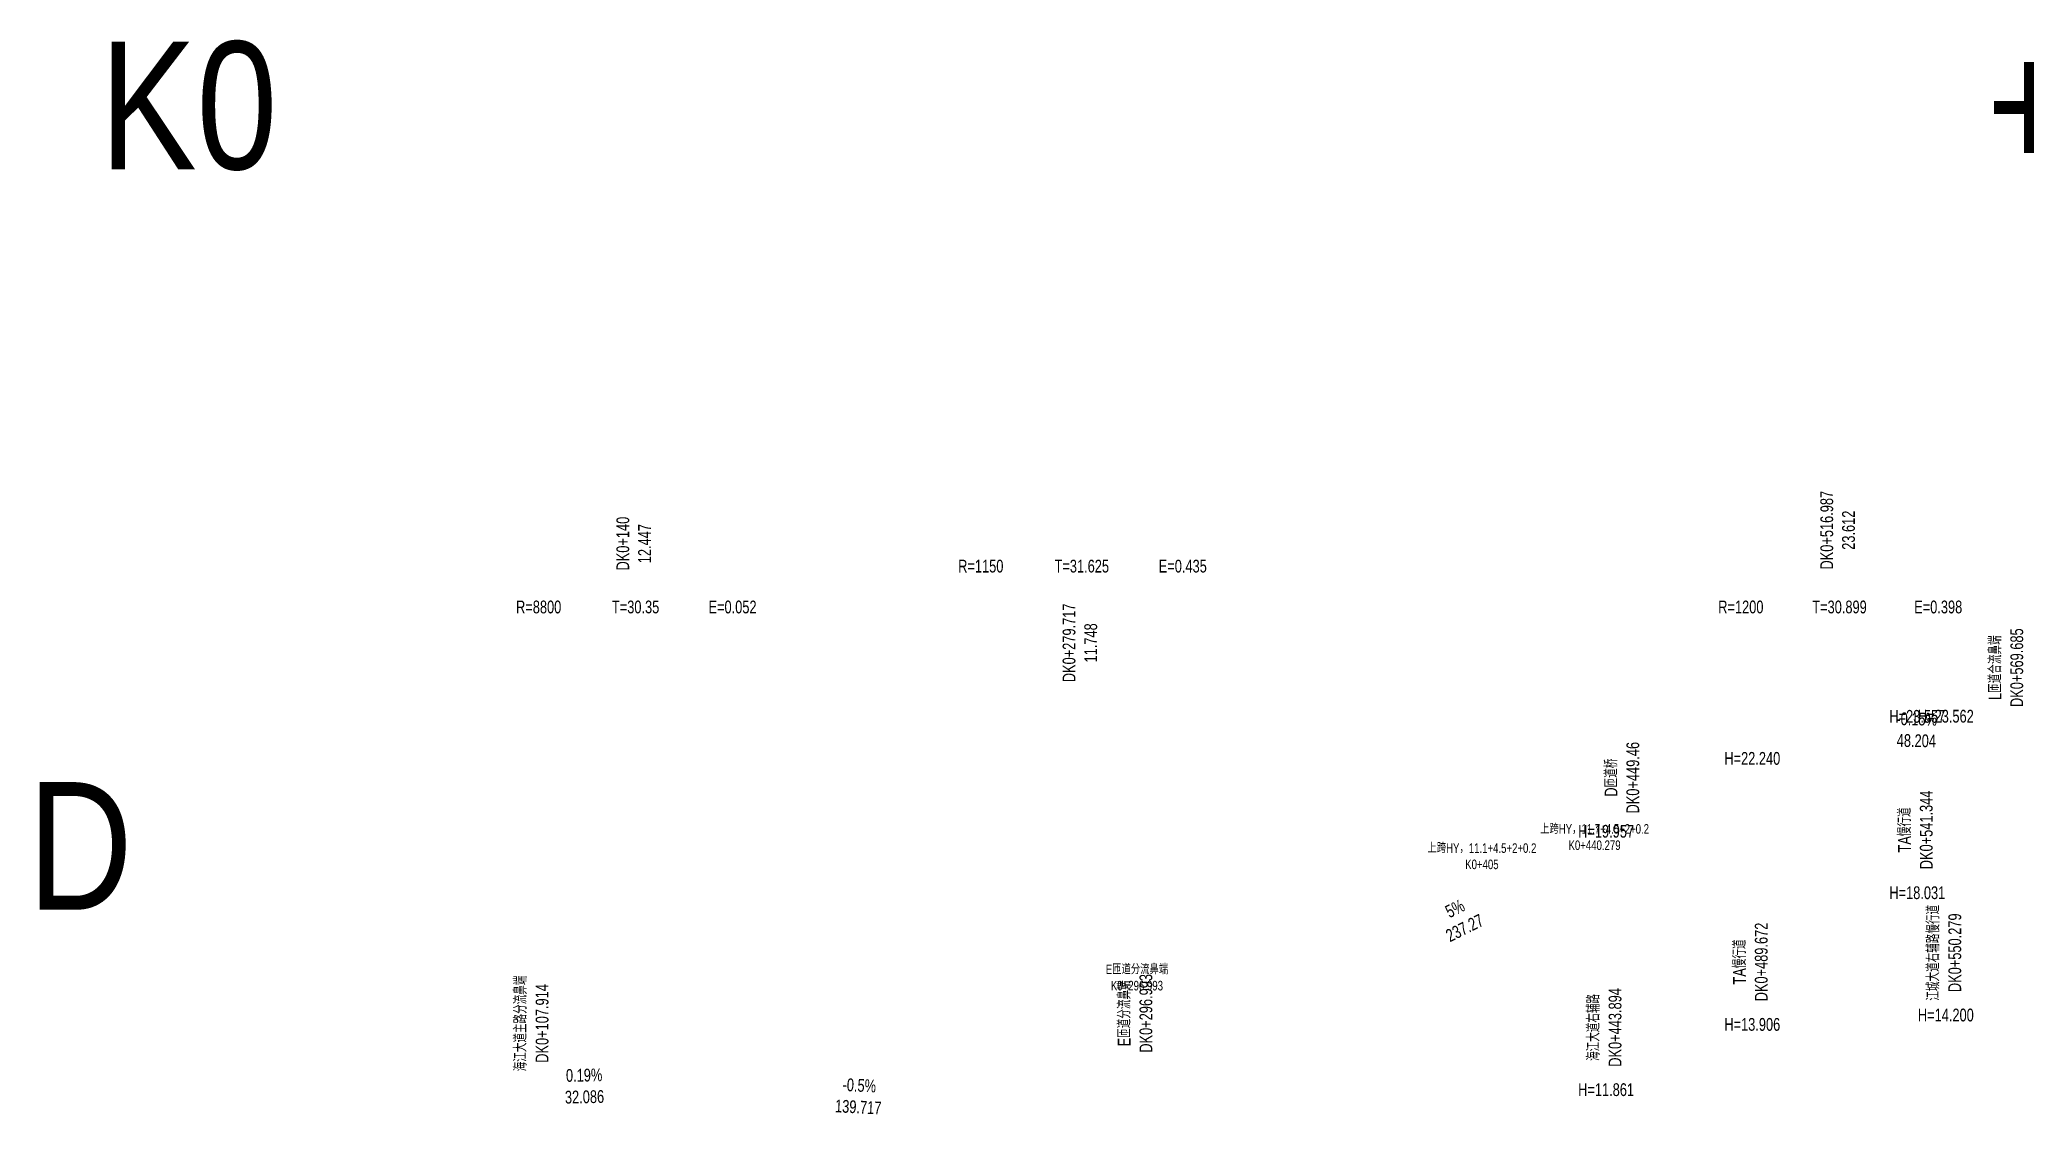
# Model space of a CAD drawing. Extents: x 0 to 558779, y 0 to 2762081.
# Drawn here: x 527620 to 528241, y 2751727 to 2752064 of the extents above; entities that cross this region are included whole.
import ezdxf
from ezdxf.enums import TextEntityAlignment as Align

# ---------------------------------------------------------------- set-up
doc = ezdxf.new("R2010")
doc.units = 0
doc.header["$LTSCALE"] = 20
doc.linetypes.add('HIDDEN', pattern=[0.375, 0.25, -0.125])
for name, color, linetype in [('BcSta', 7, 'Continuous'), ('CtrlPt', 7, 'Continuous'), ('ZdmBz-D', 3, 'Continuous'), ('ZdsjName', 7, 'Continuous')]:
    doc.layers.add(name, color=color, linetype=linetype)
doc.styles.get("Standard").update_dxf_attribs({"font": 'fsdb_e.shx', "width": 0.7, "bigfont": 'hzdx.shx'})

msp = doc.modelspace()

# ---------------------------------------------------------------- texts
at = {"layer": 'BcSta', "color": 8, "width": 0.85}
for s, p in [('K0', (527666.138, 2752011.03)), ('+658.593', (528324.731, 2752011.03))]:
    msp.add_text(s, height=40, dxfattribs=at).set_placement(p, align=Align.BOTTOM_CENTER)
at = {"layer": 'CtrlPt', "color": 3, "width": 0.75}
for s, p in [('上跨HY，11.7+4.5+2+0.2', (528106.417, 2751813.93)), ('上跨HY，11.1+4.5+2+0.2', (528071.138, 2751807.93)), ('E匝道分流鼻端', (527963.131, 2751769.93))]:
    msp.add_text(s, height=3, dxfattribs=at).set_placement(p, align=Align.BOTTOM_CENTER)
for s, p in [('K0+440.279', (528106.417, 2751812.73)), ('K0+405', (528071.138, 2751806.73)), ('K0+296.993', (527963.131, 2751768.73))]:
    msp.add_text(s, height=3, dxfattribs=at).set_placement(p, align=Align.TOP_CENTER)
at = {"layer": 'ZdmBz-D', "linetype": 'HIDDEN', "width": 0.75001}
for s, p in [('DK0+516.987', (528182.325, 2751909.925)), ('DK0+140', (527805.338, 2751905.725)), ('DK0+279.717', (527945.055, 2751874.625))]:
    msp.add_text(s, height=4, rotation=90, dxfattribs=at).set_placement(p, align=Align.BOTTOM_CENTER)
for s, p in [('23.612', (528183.925, 2751909.925)), ('12.447', (527806.938, 2751905.725)), ('11.748', (527946.655, 2751874.625))]:
    msp.add_text(s, height=4, rotation=90, dxfattribs=at).set_placement(p, align=Align.TOP_CENTER)
for s, p in [('R=1150', (527914.23, 2751898.675)), ('T=31.625', (527945.855, 2751898.675)), ('E=0.435', (527977.48, 2751898.675)), ('R=8800', (527775.788, 2751885.875)), ('T=30.35', (527806.138, 2751885.875)), ('E=0.052', (527836.488, 2751885.875)), ('R=1200', (528152.225, 2751885.875)), ('T=30.899', (528183.125, 2751885.875)), ('E=0.398', (528214.024, 2751885.875))]:
    msp.add_text(s, height=4, dxfattribs=at).set_placement(p, align=Align.MIDDLE_CENTER)
at = {"layer": 'ZdmBz-D', "width": 0.75001}
for s, rotation, p in [('L匝道合流鼻端', 90, (528235.023, 2751866.851)), ('-0.15%', 359.141251, (528207.239, 2751847.584)), ('D匝道桥', 90, (528114.798, 2751832.383)), ('TA慢行道', 90, (528206.682, 2751816.019)), ('5%', 26.565049, (528064.132, 2751788.544)), ('江城大道右辅路慢行道', 90, (528215.617, 2751777.53)), ('TA慢行道', 90, (528155.01, 2751774.644)), ('海江大道主路分流鼻端', 90, (527773.252, 2751755.388)), ('E匝道分流鼻端', 90, (527962.331, 2751758.544)), ('海江大道右辅路', 90, (528109.232, 2751754.14)), ('0.19%', 1.087161, (527790.08, 2751735.992)), ('-0.5%', 357.137595, (527876.037, 2751732.803))]:
    msp.add_text(s, height=4, rotation=rotation, dxfattribs=at).set_placement(p, align=Align.BOTTOM_CENTER)
for s, rotation, p in [('DK0+569.685', 90, (528236.623, 2751866.851)), ('48.204', 359.141251, (528207.215, 2751845.985)), ('DK0+449.46', 90, (528116.398, 2751832.383)), ('DK0+541.344', 90, (528208.282, 2751816.019)), ('237.27', 26.565049, (528064.848, 2751787.113)), ('DK0+550.279', 90, (528217.217, 2751777.53)), ('DK0+489.672', 90, (528156.61, 2751774.644)), ('DK0+296.993', 90, (527963.931, 2751758.544)), ('DK0+107.914', 90, (527774.852, 2751755.388)), ('DK0+443.894', 90, (528110.832, 2751754.14)), ('32.086', 1.087161, (527790.11, 2751734.393)), ('139.717', 357.137595, (527875.957, 2751731.205))]:
    msp.add_text(s, height=4, rotation=rotation, dxfattribs=at).set_placement(p, align=Align.TOP_CENTER)
for s, p in [('H=23.557', (528207.482, 2751851.602)), ('H=23.562', (528216.417, 2751851.647)), ('H=22.240', (528155.81, 2751838.435)), ('H=19.957', (528110.032, 2751815.599)), ('H=18.031', (528207.482, 2751796.34)), ('H=14.200', (528216.417, 2751758.03)), ('H=13.906', (528155.81, 2751755.09)), ('H=11.861', (528110.032, 2751734.64))]:
    msp.add_text(s, height=4, dxfattribs=at).set_placement(p, align=Align.MIDDLE_CENTER)
at = {"layer": 'ZdsjName', "color": 3, "width": 0.85}
msp.add_text('E:\\2021\\金屿大桥\\3 施工图（第一版）\\3版（08.26嗣雄沟通纵断后+桥梁意见+2000坐标）\\dpf-3(08.26嗣雄沟通纵断后+桥梁意见+2000坐标)\\D.Dpf', height=40, dxfattribs=at).set_placement((527995.435, 2752059.03), align=Align.BOTTOM_CENTER)
msp.add_text('D', height=40, dxfattribs=at).set_placement((527648.638, 2751811.03), align=Align.MIDDLE_RIGHT)

doc.saveas('drawing.dxf')
